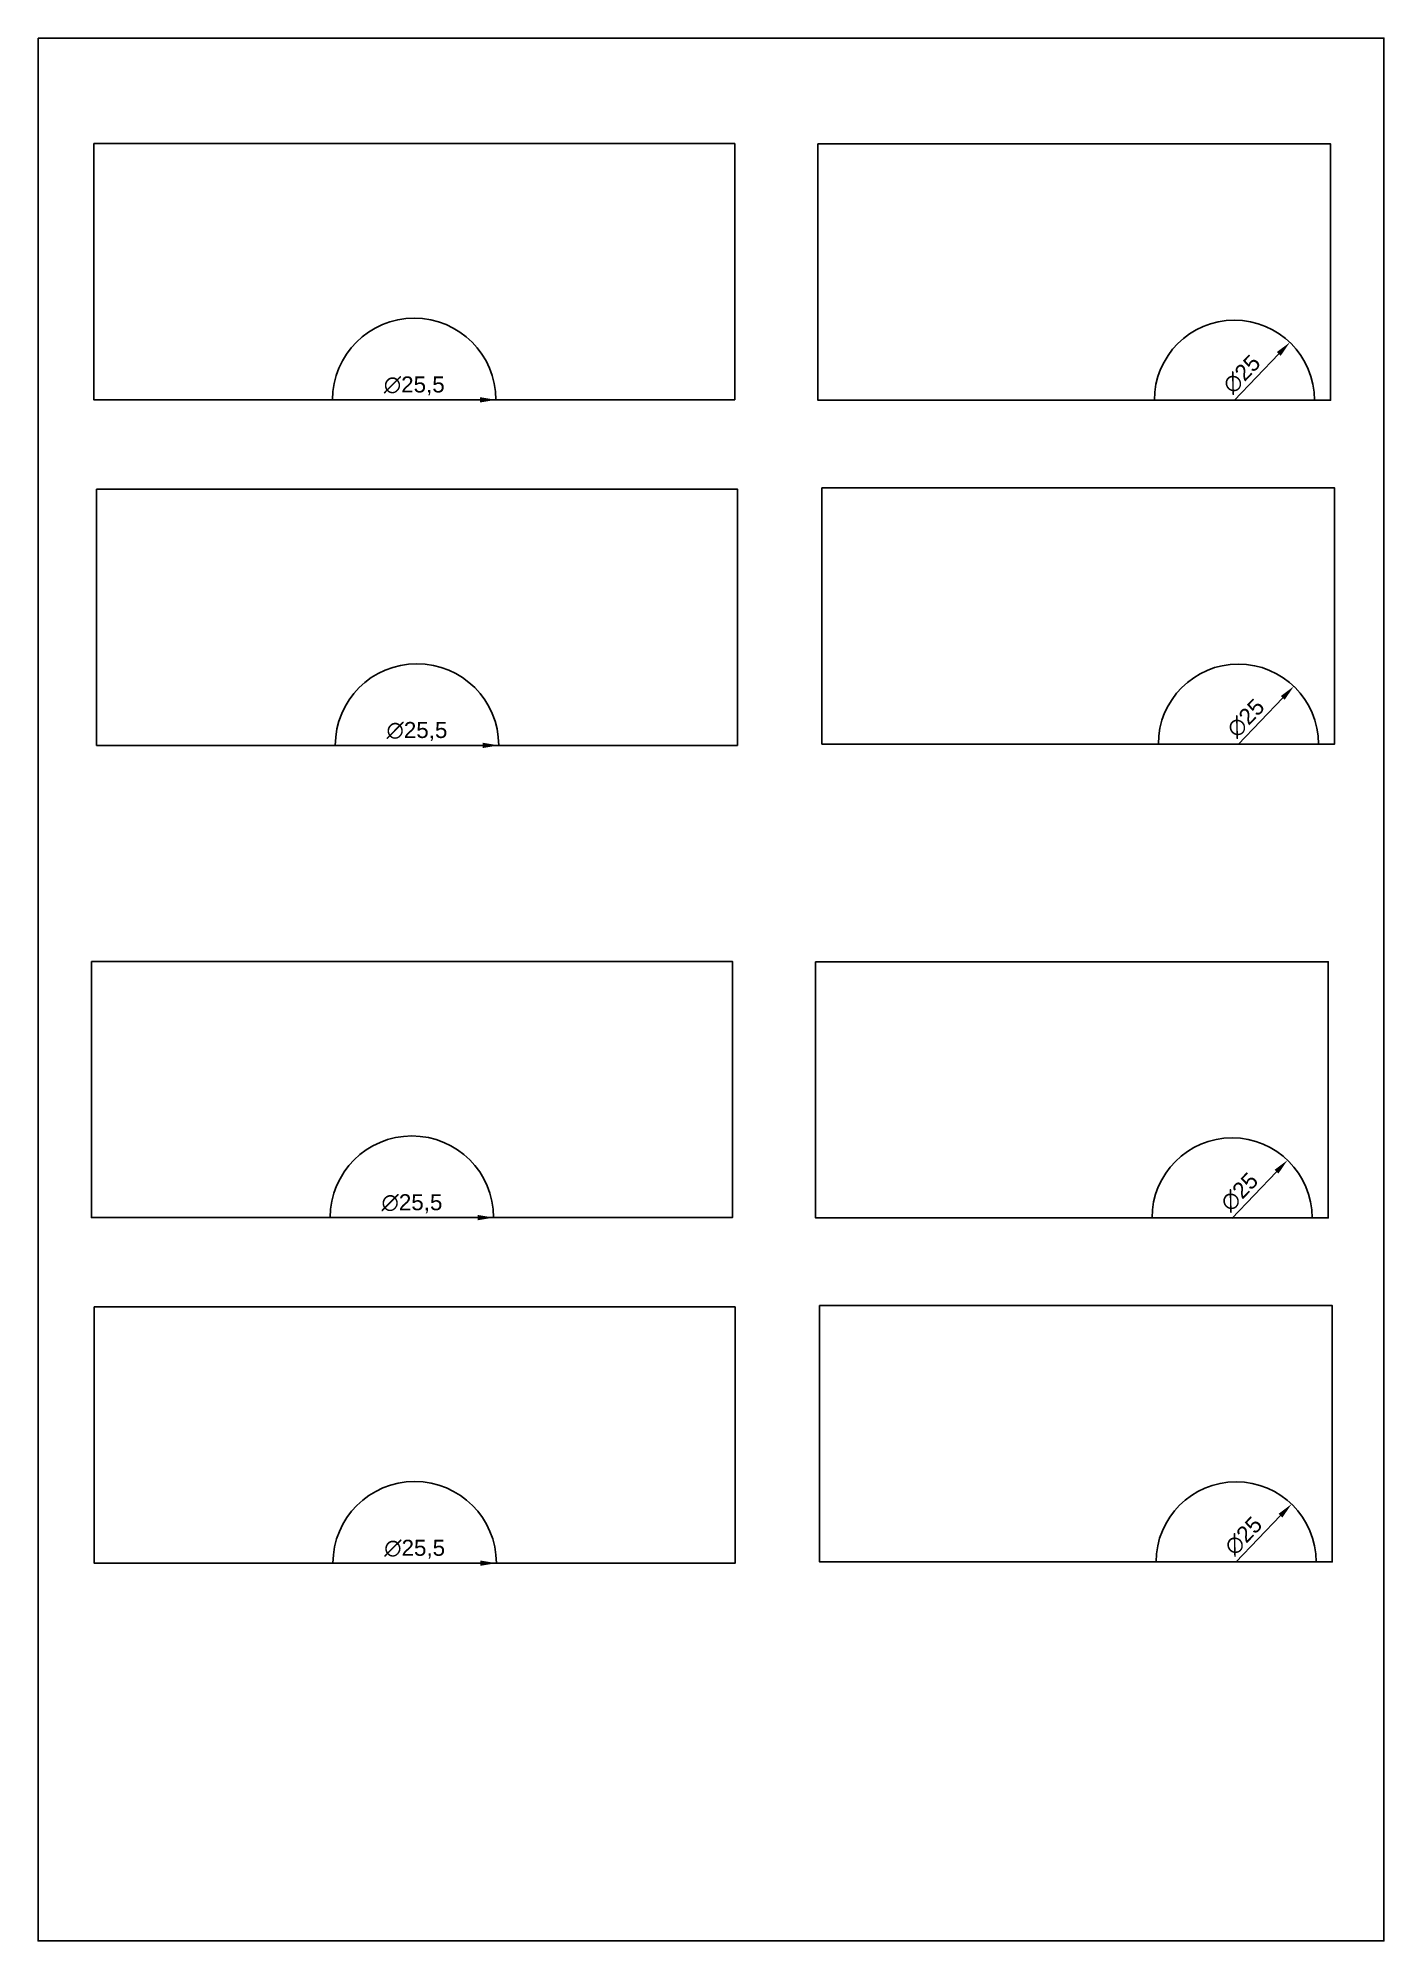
# Model space of a CAD drawing. Header units: millimetres. Extents: x 192 to 1501, y 115 to 495.
# Drawn here: x 755.5 to 965.5, y 117.3 to 414.3 of the extents above; entities that cross this region are included whole.
import ezdxf

# ---------------------------------------------------------------- set-up
doc = ezdxf.new("R2010")
doc.units = ezdxf.units.MM
doc.styles.get("Standard").update_dxf_attribs({"font": 'arial.ttf'})
doc.dimstyles.new('ISO-25', dxfattribs={"dimtxt": 2.5, "dimasz": 2.5, "dimexe": 1.25, "dimexo": 0.625, "dimtad": 1, "dimtxsty": 'Standard', "dimcen": 2.5, "dimadec": 0, "dimazin": 0, "dimtfac": 1, "dimtmove": 0, "dimatfit": 3, "dimfxl": 1, "dimarcsym": 0})

msp = doc.modelspace()

# ---------------------------------------------------------------- blocks, each defined once
blk = doc.blocks.new('*D9')
at = {"color": 0, "lineweight": -2, "transparency": 16777216}
blk.add_line((809.34, 303.91), (824.83, 303.91), dxfattribs=at)
at = {"color": 0, "transparency": 16777216}
blk.add_solid([(824.83, 304.32), (824.83, 303.49), (827.33, 303.91)], dxfattribs=at)
at = {"layer": 'Defpoints', "color": 0, "transparency": 16777216}
for p in [(801.83, 303.91), (827.33, 303.91)]:
    blk.add_point(p, dxfattribs=at)
at = {"color": 0, "transparency": 16777216, "insert": (814.58, 306.08), "char_height": 2.5, "attachment_point": 5}
blk.add_mtext('∅25,5', dxfattribs=at)
blk = doc.blocks.new('*D11')
at = {"color": 0, "lineweight": -2, "transparency": 16777216}
blk.add_line((808.92, 357.84), (824.41, 357.84), dxfattribs=at)
at = {"color": 0, "transparency": 16777216}
blk.add_solid([(824.41, 358.26), (824.41, 357.42), (826.91, 357.84)], dxfattribs=at)
at = {"layer": 'Defpoints', "color": 0, "transparency": 16777216}
for p in [(801.41, 357.84), (826.91, 357.84)]:
    blk.add_point(p, dxfattribs=at)
at = {"color": 0, "transparency": 16777216, "insert": (814.16, 360.01), "char_height": 2.5, "attachment_point": 5}
blk.add_mtext('∅25,5', dxfattribs=at)
blk = doc.blocks.new('*D14')
at = {"color": 0, "lineweight": -2, "transparency": 16777216}
blk.add_line((942.09, 357.73), (949.05, 365.01), dxfattribs=at)
at = {"color": 0, "transparency": 16777216}
blk.add_solid([(948.75, 365.3), (949.36, 364.72), (950.78, 366.81)], dxfattribs=at)
at = {"layer": 'Defpoints', "color": 0, "transparency": 16777216}
for p in [(950.78, 366.81), (933.49, 348.76)]:
    blk.add_point(p, dxfattribs=at)
at = {"color": 0, "transparency": 16777216, "insert": (943.28, 361.83), "char_height": 2.5, "attachment_point": 5, "rotation": 46.2415}
blk.add_mtext('∅25', dxfattribs=at)
blk = doc.blocks.new('*D16')
at = {"color": 0, "lineweight": -2, "transparency": 16777216}
blk.add_line((942.71, 304.05), (949.68, 311.32), dxfattribs=at)
at = {"color": 0, "transparency": 16777216}
blk.add_solid([(949.38, 311.61), (949.98, 311.04), (951.41, 313.13)], dxfattribs=at)
at = {"layer": 'Defpoints', "color": 0, "transparency": 16777216}
for p in [(951.41, 313.13), (934.12, 295.07)]:
    blk.add_point(p, dxfattribs=at)
at = {"color": 0, "transparency": 16777216, "insert": (943.91, 308.15), "char_height": 2.5, "attachment_point": 5, "rotation": 46.2415}
blk.add_mtext('∅25', dxfattribs=at)
blk = doc.blocks.new('*D21')
at = {"color": 0, "lineweight": -2, "transparency": 16777216}
blk.add_line((808.98, 176.27), (824.47, 176.27), dxfattribs=at)
at = {"color": 0, "transparency": 16777216}
blk.add_solid([(824.47, 176.69), (824.47, 175.85), (826.97, 176.27)], dxfattribs=at)
at = {"layer": 'Defpoints', "color": 0, "transparency": 16777216}
for p in [(801.47, 176.27), (826.97, 176.27)]:
    blk.add_point(p, dxfattribs=at)
at = {"color": 0, "transparency": 16777216, "insert": (814.22, 178.44), "char_height": 2.5, "attachment_point": 5}
blk.add_mtext('∅25,5', dxfattribs=at)
blk = doc.blocks.new('*D22')
at = {"color": 0, "lineweight": -2, "transparency": 16777216}
blk.add_line((808.56, 230.2), (824.05, 230.2), dxfattribs=at)
at = {"color": 0, "transparency": 16777216}
blk.add_solid([(824.05, 230.62), (824.05, 229.79), (826.55, 230.2)], dxfattribs=at)
at = {"layer": 'Defpoints', "color": 0, "transparency": 16777216}
for p in [(801.05, 230.2), (826.55, 230.2)]:
    blk.add_point(p, dxfattribs=at)
at = {"color": 0, "transparency": 16777216, "insert": (813.8, 232.37), "char_height": 2.5, "attachment_point": 5}
blk.add_mtext('∅25,5', dxfattribs=at)
blk = doc.blocks.new('*D23')
at = {"color": 0, "lineweight": -2, "transparency": 16777216}
blk.add_line((941.73, 230.09), (948.69, 237.37), dxfattribs=at)
at = {"color": 0, "transparency": 16777216}
blk.add_solid([(948.39, 237.66), (949, 237.08), (950.42, 239.17)], dxfattribs=at)
at = {"layer": 'Defpoints', "color": 0, "transparency": 16777216}
for p in [(950.42, 239.17), (933.13, 221.12)]:
    blk.add_point(p, dxfattribs=at)
at = {"color": 0, "transparency": 16777216, "insert": (942.92, 234.19), "char_height": 2.5, "attachment_point": 5, "rotation": 46.2415}
blk.add_mtext('∅25', dxfattribs=at)
blk = doc.blocks.new('*D24')
at = {"color": 0, "lineweight": -2, "transparency": 16777216}
blk.add_line((942.35, 176.41), (949.32, 183.69), dxfattribs=at)
at = {"color": 0, "transparency": 16777216}
blk.add_solid([(949.02, 183.97), (949.62, 183.4), (951.05, 185.49)], dxfattribs=at)
at = {"layer": 'Defpoints', "color": 0, "transparency": 16777216}
for p in [(951.05, 185.49), (933.76, 167.43)]:
    blk.add_point(p, dxfattribs=at)
at = {"color": 0, "transparency": 16777216, "insert": (943.55, 180.51), "char_height": 2.5, "attachment_point": 5, "rotation": 46.2415}
blk.add_mtext('∅25', dxfattribs=at)

# ---------------------------------------------------------------- dimensions: what is measured, and where the dimension line sits
for p1, p2, picture, middle in [((933.493, 348.756), (950.784, 366.813), '*D14', (944.708, 360.467)), ((801.407, 357.842), (826.907, 357.842), '*D11', (814.157, 357.842)), ((934.118, 295.073), (951.409, 313.13), '*D16', (945.333, 306.785)), ((801.833, 303.908), (827.333, 303.908), '*D9', (814.583, 303.908)), ((933.133, 221.117), (950.424, 239.174), '*D23', (944.348, 232.829)), ((801.047, 230.203), (826.547, 230.203), '*D22', (813.797, 230.203)), ((933.758, 167.435), (951.049, 185.491), '*D24', (944.973, 179.146)), ((801.473, 176.269), (826.973, 176.269), '*D21', (814.223, 176.269))]:
    dim = msp.add_diameter_dim_2p(p1=p1, p2=p2, dimstyle='ISO-25')
    dim.commit()
    dim.dimension.update_dxf_attribs({"geometry": picture, "text_midpoint": middle, "dimtype": 163})

# ---------------------------------------------------------------- linework, layer by layer
for p, q in [((957.138, 357.784), (942.138, 357.784)), ((957.763, 304.102), (942.763, 304.102)), ((956.778, 230.145), (941.778, 230.145)), ((957.403, 176.463), (942.403, 176.463))]:
    msp.add_line(p, q)
for points in [[(755.461, 414.307), (965.461, 414.307), (965.461, 117.307), (755.461, 117.307)], [(764.157, 397.842), (864.157, 397.842), (864.157, 357.842), (764.157, 357.842)], [(877.138, 397.784), (957.138, 397.784), (957.138, 357.784), (877.138, 357.784)], [(764.583, 343.908), (864.583, 343.908), (864.583, 303.908), (764.583, 303.908)], [(877.763, 344.102), (957.763, 344.102), (957.763, 304.102), (877.763, 304.102)], [(763.797, 270.203), (863.797, 270.203), (863.797, 230.203), (763.797, 230.203)], [(876.778, 270.145), (956.778, 270.145), (956.778, 230.145), (876.778, 230.145)], [(764.223, 216.269), (864.223, 216.269), (864.223, 176.269), (764.223, 176.269)], [(877.403, 216.463), (957.403, 216.463), (957.403, 176.463), (877.403, 176.463)]]:
    msp.add_lwpolyline(points, close=True)
for centre, radius in [((814.157, 357.842), 12.75), ((942.138, 357.784), 12.5), ((814.583, 303.908), 12.75), ((942.763, 304.102), 12.5), ((813.797, 230.203), 12.75), ((941.778, 230.145), 12.5), ((814.223, 176.269), 12.75), ((942.403, 176.463), 12.5)]:
    msp.add_arc(centre, radius, 0, 180)

msp.set_redraw_order([(e.dxf.handle, doc.entitydb.next_handle()) for e in msp.query("TEXT MTEXT ATTDEF DIMENSION ARC_DIMENSION")])  # texts and dimensions are drawn at this point

doc.saveas('drawing.dxf')
